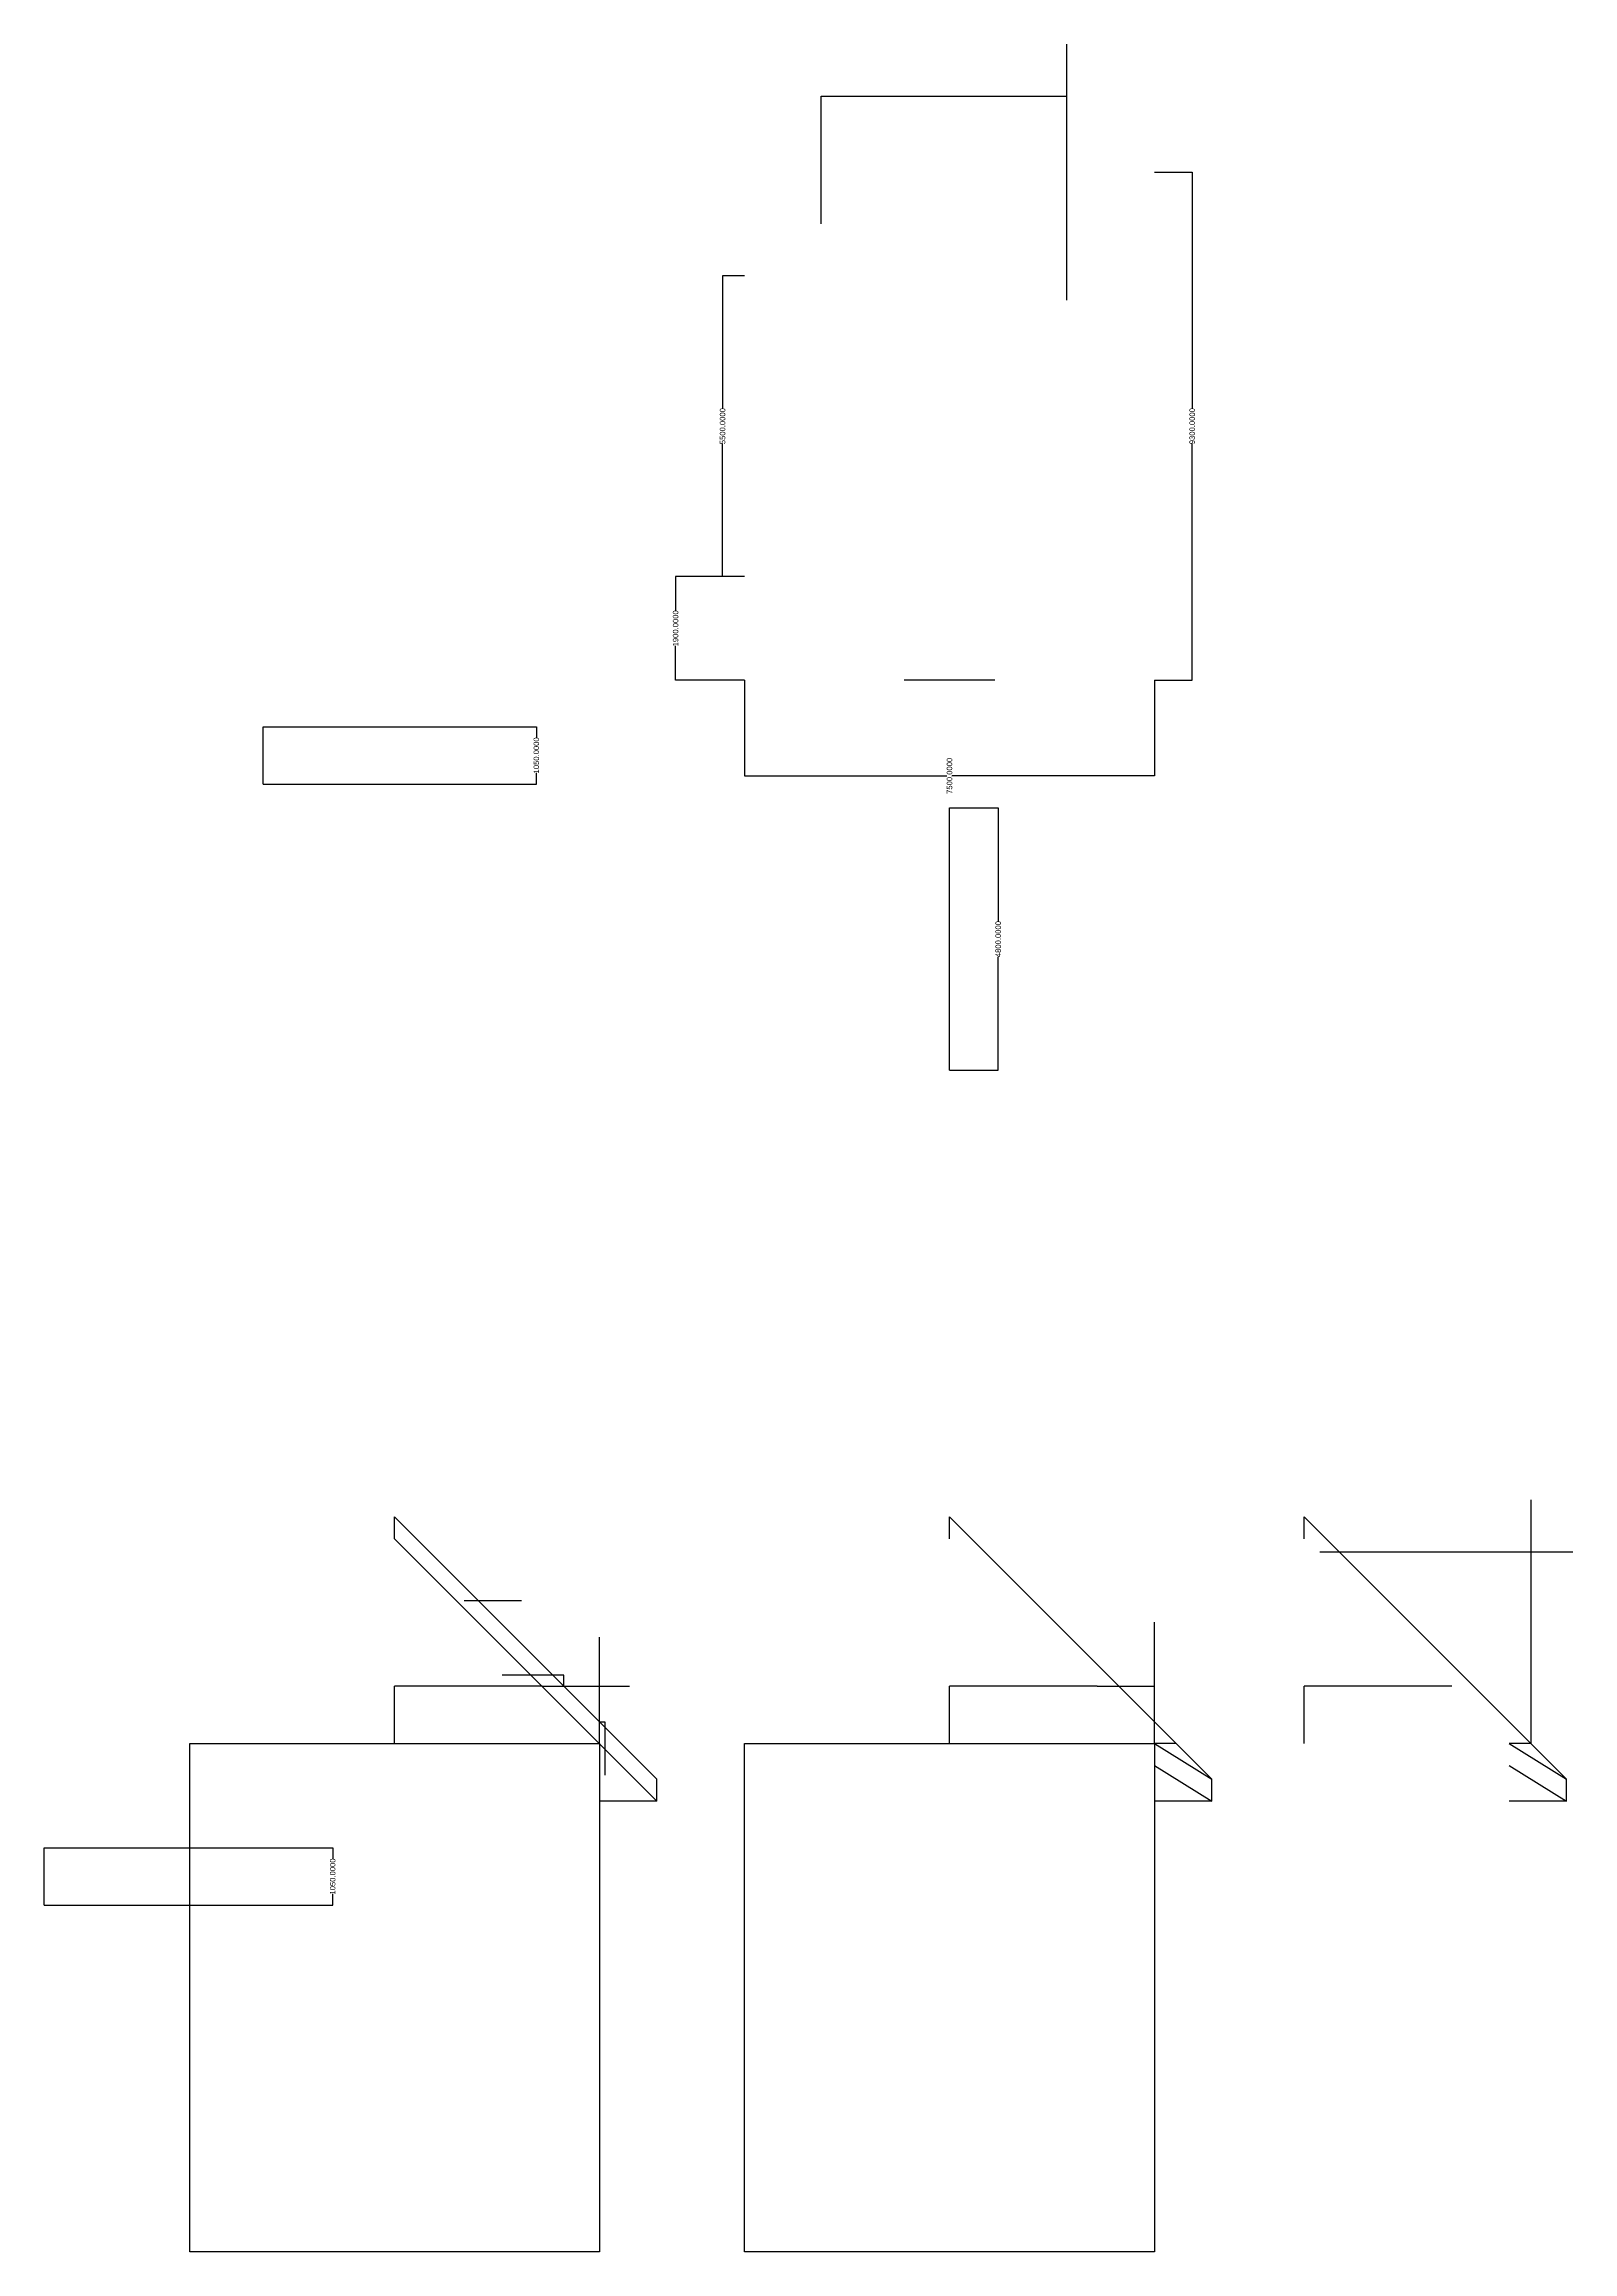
# Model space of a CAD drawing. Header units: inches. Extents: x -3325649 to -3244416, y 545985 to 644263.
# Drawn here: x -3272397 to -3244416, y 545985 to 586384 of the extents above; entities that cross this region are included whole.
import ezdxf

# ---------------------------------------------------------------- set-up
doc = ezdxf.new("R2010")
doc.units = ezdxf.units.IN
doc.header["$MEASUREMENT"] = 0
doc.styles.add('Annotative', font='arial.ttf', dxfattribs={"height": 100})
doc.dimstyles.get("Standard").update_dxf_attribs({"dimtxt": 100, "dimasz": 0.18, "dimexe": 0.18, "dimexo": 0.0625, "dimgap": 0.09, "dimtad": 0, "dimtih": 1, "dimtoh": 1, "dimdec": 4, "dimzin": 0, "dimdsep": 46, "dimtxsty": 'Annotative', "dimcen": 0.09, "dimadec": 0, "dimazin": 0, "dimtfac": 1, "dimtdec": 4, "dimtofl": 0, "dimtmove": 0, "dimatfit": 3, "dimfxl": 1, "dimtolj": 1, "dimtzin": 0, "dimarcsym": 0})

# ---------------------------------------------------------------- blocks, each defined once
blk = doc.blocks.new('*D3')
at = {"color": 0, "lineweight": -2, "transparency": 16777216}
for p, q in [((-3252074.983943939, 584043.552770025), (-3251382.82, 584043.552770025)), ((-3251383, 584043.3727700249), (-3251383, 579717.5854712528)), ((-3251383, 574743.732770025), (-3251383, 579069.5200687972)), ((-3252074.983943939, 574743.552770025), (-3251382.82, 574743.552770025))]:
    blk.add_line(p, q, dxfattribs=at)
at = {"color": 0, "transparency": 16777216}
for points in [[(-3251383.03, 584043.3727700249), (-3251382.97, 584043.3727700249), (-3251383, 584043.552770025)], [(-3251383.03, 574743.732770025), (-3251382.97, 574743.732770025), (-3251383, 574743.552770025)]]:
    blk.add_solid(points, dxfattribs=at)
at = {"layer": 'Defpoints', "color": 0, "transparency": 16777216}
for p in [(-3252075.046443939, 584043.552770025, 1100), (-3252075.046443939, 574743.552770025, 1100), (-3251383, 574743.552770025)]:
    blk.add_point(p, dxfattribs=at)
at = {"color": 0, "transparency": 16777216, "insert": (-3251383, 579393.5527700251), "char_height": 100, "attachment_point": 5, "rotation": 90.00000000000001, "style": 'Annotative'}
blk.add_mtext('\\A1;9300.0000', dxfattribs=at)
blk = doc.blocks.new('*D4')
at = {"color": 0, "lineweight": -2, "transparency": 16777216}
for p, q in [((-3259575.04644394, 574743.4902700261), (-3259575.04644394, 572993.8200000019)), ((-3252075.04644394, 574743.4902700261), (-3252075.04644394, 572993.8200000019)), ((-3259574.86644394, 572994.000000002), (-3255876.193742712, 572994.000000002)), ((-3252075.22644394, 572994.000000002), (-3255773.899145168, 572994.000000002))]:
    blk.add_line(p, q, dxfattribs=at)
at = {"color": 0, "transparency": 16777216}
for points in [[(-3259574.86644394, 572993.970000002), (-3259574.86644394, 572994.030000002), (-3259575.04644394, 572994.000000002)], [(-3252075.22644394, 572993.970000002), (-3252075.22644394, 572994.030000002), (-3252075.04644394, 572994.000000002)]]:
    blk.add_solid(points, dxfattribs=at)
at = {"layer": 'Defpoints', "color": 0, "transparency": 16777216}
for p in [(-3259575.046443941, 574743.5527700252, 50), (-3252075.046443941, 574743.5527700252, 50), (-3259575.046443941, 572994.000000001)]:
    blk.add_point(p, dxfattribs=at)
at = {"color": 0, "transparency": 16777216, "insert": (-3255825.04644394, 572994.000000002), "char_height": 100, "attachment_point": 5, "rotation": 90.00000000000001, "style": 'Annotative'}
blk.add_mtext('\\A1;7500.0000', dxfattribs=at)
blk = doc.blocks.new('*D5')
at = {"color": 0, "lineweight": -2, "transparency": 16777216}
for p, q in [((-3255824.983943939, 572406.8583493518), (-3254933.82, 572406.8583493518)), ((-3254934, 572406.6783493517), (-3254934, 570332.9033288879)), ((-3254934, 567607.0383493515), (-3254934, 569680.8133698155)), ((-3255824.983943939, 567606.8583493514), (-3254933.82, 567606.8583493514))]:
    blk.add_line(p, q, dxfattribs=at)
at = {"color": 0, "transparency": 16777216}
for points in [[(-3254934.03, 572406.6783493517), (-3254933.97, 572406.6783493517), (-3254934, 572406.8583493518)], [(-3254934.03, 567607.0383493515), (-3254933.97, 567607.0383493515), (-3254934, 567606.8583493514)]]:
    blk.add_solid(points, dxfattribs=at)
at = {"layer": 'Defpoints', "color": 0, "transparency": 16777216}
for p in [(-3255825.046443939, 572406.8583493518, 2150), (-3254934, 572406.8583493518), (-3255825.046443939, 567606.8583493514, 2149.999999999767)]:
    blk.add_point(p, dxfattribs=at)
at = {"color": 0, "transparency": 16777216, "insert": (-3254934, 570006.8583493518), "char_height": 100, "attachment_point": 5, "rotation": 90.00000000000001, "style": 'Annotative'}
blk.add_mtext('\\A1;4800.0000', dxfattribs=at)
blk = doc.blocks.new('*D9')
at = {"color": 0, "lineweight": -2, "transparency": 16777216}
for p, q in [((-3272396.576831818, 553377.6583100744), (-3267114.866443939, 553377.6583100744)), ((-3267115.046443939, 553377.4783100743), (-3267115.046443939, 553171.9843264454)), ((-3272396.576831818, 552327.6583100744), (-3267114.866443939, 552327.6583100744)), ((-3267115.046443939, 552327.8383100744), (-3267115.046443939, 552533.3322937033))]:
    blk.add_line(p, q, dxfattribs=at)
at = {"color": 0, "transparency": 16777216}
for points in [[(-3267115.076443939, 553377.4783100743), (-3267115.016443939, 553377.4783100743), (-3267115.046443939, 553377.6583100744)], [(-3267115.076443939, 552327.8383100744), (-3267115.016443939, 552327.8383100744), (-3267115.046443939, 552327.6583100744)]]:
    blk.add_solid(points, dxfattribs=at)
at = {"layer": 'Defpoints', "color": 0, "transparency": 16777216}
for p in [(-3272396.639331818, 553377.6583100744, 3550), (-3267115.046443939, 553377.6583100744), (-3272396.639331818, 552327.6583100744, 3550)]:
    blk.add_point(p, dxfattribs=at)
at = {"color": 0, "transparency": 16777216, "insert": (-3267115.046443939, 552852.6583100745), "char_height": 100, "attachment_point": 5, "rotation": 90.00000000000001, "style": 'Annotative'}
blk.add_mtext('\\A1;1050.0000', dxfattribs=at)
blk = doc.blocks.new('*D10')
at = {"color": 0, "lineweight": -2, "transparency": 16777216}
for p, q in [((-3268389.530387878, 573893.6055400494), (-3263387.32, 573893.6055400494)), ((-3263387.5, 573893.4255400493), (-3263387.5, 573687.9315564204)), ((-3263387.5, 572843.7855400494), (-3263387.5, 573049.2795236784)), ((-3268389.530387878, 572843.6055400494), (-3263387.32, 572843.6055400494))]:
    blk.add_line(p, q, dxfattribs=at)
at = {"color": 0, "transparency": 16777216}
for points in [[(-3263387.53, 573893.4255400493), (-3263387.47, 573893.4255400493), (-3263387.5, 573893.6055400494)], [(-3263387.53, 572843.7855400494), (-3263387.47, 572843.7855400494), (-3263387.5, 572843.6055400494)]]:
    blk.add_solid(points, dxfattribs=at)
at = {"layer": 'Defpoints', "color": 0, "transparency": 16777216}
for p in [(-3268389.592887878, 573893.6055400494, 3550), (-3263387.5, 573893.6055400494), (-3268389.592887878, 572843.6055400494, 3550)]:
    blk.add_point(p, dxfattribs=at)
at = {"color": 0, "transparency": 16777216, "insert": (-3263387.5, 573368.6055400495), "char_height": 100, "attachment_point": 5, "rotation": 90.00000000000001, "style": 'Annotative'}
blk.add_mtext('\\A1;1050.0000', dxfattribs=at)
blk = doc.blocks.new('*D11')
at = {"color": 0, "lineweight": -2, "transparency": 16777216}
for p, q in [((-3259575.108943939, 582143.552770025), (-3259979.18, 582143.552770025)), ((-3259979, 582143.3727700249), (-3259979, 579717.5854712528)), ((-3259979, 576643.732770025), (-3259979, 579069.5200687972)), ((-3259575.108943939, 576643.552770025), (-3259979.18, 576643.552770025))]:
    blk.add_line(p, q, dxfattribs=at)
at = {"color": 0, "transparency": 16777216}
for points in [[(-3259979.03, 582143.3727700249), (-3259978.97, 582143.3727700249), (-3259979, 582143.552770025)], [(-3259979.03, 576643.732770025), (-3259978.97, 576643.732770025), (-3259979, 576643.552770025)]]:
    blk.add_solid(points, dxfattribs=at)
at = {"layer": 'Defpoints', "color": 0, "transparency": 16777216}
for p in [(-3259575.046443939, 582143.552770025, 2700), (-3259979, 576643.552770025), (-3259575.046443939, 576643.552770025, 2700)]:
    blk.add_point(p, dxfattribs=at)
at = {"color": 0, "transparency": 16777216, "insert": (-3259979, 579393.5527700251), "char_height": 100, "attachment_point": 5, "rotation": 90.00000000000001, "style": 'Annotative'}
blk.add_mtext('\\A1;5500.0000', dxfattribs=at)
blk = doc.blocks.new('*D12')
at = {"color": 0, "lineweight": -2, "transparency": 16777216}
for p, q in [((-3259575.108943939, 576643.552770025), (-3260838.68, 576643.552770025)), ((-3260838.5, 576643.3727700249), (-3260838.5, 576012.878786396)), ((-3260838.5, 574743.732770025), (-3260838.5, 575374.226753654)), ((-3259575.108943939, 574743.552770025), (-3260838.68, 574743.552770025))]:
    blk.add_line(p, q, dxfattribs=at)
at = {"color": 0, "transparency": 16777216}
for points in [[(-3260838.53, 576643.3727700249), (-3260838.47, 576643.3727700249), (-3260838.5, 576643.552770025)], [(-3260838.53, 574743.732770025), (-3260838.47, 574743.732770025), (-3260838.5, 574743.552770025)]]:
    blk.add_solid(points, dxfattribs=at)
at = {"layer": 'Defpoints', "color": 0, "transparency": 16777216}
for p in [(-3259575.046443939, 576643.552770025, 1100), (-3260838.5, 574743.552770025), (-3259575.046443939, 574743.552770025, 1100)]:
    blk.add_point(p, dxfattribs=at)
at = {"color": 0, "transparency": 16777216, "insert": (-3260838.5, 575693.5527700251), "char_height": 100, "attachment_point": 5, "rotation": 90.00000000000001, "style": 'Annotative'}
blk.add_mtext('\\A1;1900.0000', dxfattribs=at)

msp = doc.modelspace()

# ---------------------------------------------------------------- linework, layer by layer
for p, q in [((-3253675.046443939, 581698.552770025, 2400), (-3253675.046443939, 586383.906272447, 2400)), ((-3258175.046443939, 585430.0527699438, 2200.000000000233), (-3253675.046443939, 585430.0527699436, 2400.000000000007)), ((-3245182.04644394, 555284.5000000003, -250.0000000000015), (-3245182.04644394, 559745.1518533662, -250.0000000000015)), ((-3261182.04644394, 554634.4999999999, -250.0000000000015), (-3265982.046443939, 559434.4999999998, -250.0000000000012)), ((-3265982.046443939, 559034.4999999998, -250.0000000000013), (-3265982.046443939, 559434.4999999998, -250.0000000000012)), ((-3251025.04644394, 554634.4999999999, -250.0000000000015), (-3255825.046443939, 559434.4999999998, -250.0000000000012)), ((-3255825.046443939, 559034.4999999998, -250.0000000000013), (-3255825.046443939, 559434.4999999998, -250.0000000000012)), ((-3244532.04644394, 554634.4999999999, -250.0000000000015), (-3249332.046443939, 559434.4999999998, -250.0000000000012)), ((-3249332.046443939, 559034.4999999998, -250.0000000000013), (-3249332.046443939, 559434.4999999998, -250.0000000000012)), ((-3245182.04644394, 555284.5000000006, -250.0000000000015), (-3245182.04644394, 559416.5, -250.0000000000015)), ((-3261182.046443939, 554234.4999999999, -250.0000000000016), (-3265982.046443939, 559034.4999999998, -250.0000000000013)), ((-3249046, 558791.5), (-3244416, 558791.5)), ((-3262232.046443939, 555284.5000000006, -250.0000000000015), (-3262232.046443939, 557233.1802434527, -250.0000000000015)), ((-3252075.046443939, 555284.5000000006, -250.0000000000015), (-3252075.046443939, 557507, -250.0000000000015)), ((-3265982.046443939, 555284.5000000002, -250.0000000000015), (-3265982.046443939, 556334.5000000002, -250.0000000000014)), ((-3263282.04644394, 556334.5000000002, -250.0000000000014), (-3265982.046443939, 556334.5000000002, -250.0000000000014)), ((-3262882.04644394, 556534.5000000002, -250.0000000000014), (-3264014.178741104, 556534.5000000002, -250.0000000000014)), ((-3263282.04644394, 556334.5000000002, -250.0000000000014), (-3261680.678741165, 556334.5000000002, -250.0000000000014)), ((-3262882.04644394, 556334.5000000002, -250.0000000000014), (-3262882.04644394, 556534.5000000002, -250.0000000000014)), ((-3255825.046443939, 555284.5000000002, -250.0000000000015), (-3255825.046443939, 556334.5000000002, -250.0000000000014)), ((-3253125.04644394, 556334.5000000002, -250.0000000000014), (-3255825.046443939, 556334.5000000002, -250.0000000000014)), ((-3253125.04644394, 556334.5000000002, -250.0000000000014), (-3252075.046443939, 556334.5000000002, -250.0000000000014)), ((-3249332.046443939, 555284.5000000002, -250.0000000000015), (-3249332.046443939, 556334.5000000002, -250.0000000000014)), ((-3246632.04644394, 556334.5000000002, -250.0000000000014), (-3249332.046443939, 556334.5000000002, -250.0000000000014)), ((-3262232.046443939, 555684.4999999995, -250.0000000000015), (-3262132.046443939, 555684.4999999995, -250.0000000000015)), ((-3262132.046443939, 555684.4999999995, -250.0000000000015), (-3262132.046443939, 554706.1802434878, -250.0000000000015)), ((-3269732.046443939, 545984.5000000006, -250.000000000002), (-3269732.046443939, 555284.5000000006, -250.0000000000015)), ((-3269732.046443939, 555284.5000000006, -250.0000000000015), (-3262232.046443939, 555284.4999999999, -250.0000000000015)), ((-3262232.046443939, 555284.5000000006, -250.0000000000015), (-3262232.046443939, 545984.5000000006, -250.000000000002)), ((-3259575.046443939, 545984.5000000006, -250.000000000002), (-3259575.046443939, 555284.5000000006, -250.0000000000015)), ((-3259575.046443939, 555284.5000000006, -250.0000000000015), (-3252075.046443939, 555284.4999999999, -250.0000000000015)), ((-3252075.046443939, 555284.5000000006, -250.0000000000015), (-3252075.046443939, 545984.5000000006, -250.000000000002)), ((-3251675.04644394, 555284.5000000006, -250.0000000000015), (-3252075.046443939, 555284.4999999999, -250.0000000000015)), ((-3252075.046443939, 555284.5000000006, -250.0000000000015), (-3251025.046443939, 554634.4999999998, -250.0000000000015)), ((-3245182.04644394, 555284.5000000006, -250.0000000000015), (-3245582.046443939, 555284.4999999999, -250.0000000000015)), ((-3245582.046443939, 555284.5000000006, -250.0000000000015), (-3244532.046443939, 554634.4999999998, -250.0000000000015)), ((-3252075.046443939, 554884.5000000007, -250.0000000000015), (-3251025.046443939, 554234.4999999999, -250.0000000000015)), ((-3245582.046443939, 554884.5000000007, -250.0000000000015), (-3244532.046443939, 554234.4999999999, -250.0000000000015)), ((-3261182.046443939, 554234.4999999998, -250.0000000000015), (-3261182.046443939, 554634.4999999998, -250.0000000000015)), ((-3251025.046443939, 554234.4999999998, -250.0000000000015), (-3251025.046443939, 554634.4999999998, -250.0000000000015)), ((-3244532.046443939, 554234.4999999998, -250.0000000000015), (-3244532.046443939, 554634.4999999998, -250.0000000000015)), ((-3261182.046443939, 554234.4999999999, -250.0000000000015), (-3262232.046443939, 554234.4999999999, -250.0000000000015)), ((-3251025.046443939, 554234.4999999999, -250.0000000000015), (-3252075.046443939, 554234.4999999999, -250.0000000000015)), ((-3244532.046443939, 554234.4999999999, -250.0000000000015), (-3245582.046443939, 554234.4999999999, -250.0000000000015)), ((-3262232.046443939, 545984.5000000006, -250.000000000002), (-3269732.046443939, 545984.5000000006, -250.000000000002)), ((-3252075.046443939, 545984.5000000006, -250.000000000002), (-3259575.046443939, 545984.5000000006, -250.000000000002))]:
    msp.add_line(p, q)
at = {"extrusion": (-0.7071067811865476, 4.329780281177245e-17, 0.7071067811865476)}
msp.add_line((-3258175.046443939, 583093.552770025, 2200.000000000233), (-3258175.046443939, 585430.0527699438, 2200.000000000233), dxfattribs=at)
at = {"extrusion": (-1.499759782661858e-32, -1, -1.232595164407831e-32)}
msp.add_line((-3254995.046443939, 574743.552770025, 1100), (-3256655.046443939, 574743.552770025, 1100), dxfattribs=at)
at = {"extrusion": (-1, -2.449293598294706e-16, 5.343292365080533e-33)}
msp.add_line((-3268389.592887878, 572843.6055400494, 3550), (-3268389.592887878, 573893.6055400494, 3550), dxfattribs=at)
at = {"extrusion": (0, -1.224646799147353e-16, -1)}
msp.add_line((-3255825.046443939, 567606.8583493514, 2149.999999999767), (-3255825.046443939, 572406.8583493518, 2150), dxfattribs=at)
at = {"extrusion": (-6.123233995736772e-17, -1, -2.061206989952669e-16)}
msp.add_line((-3264707.092887878, 557902.60554005, 3275), (-3263657.092887878, 557902.60554005, 3275), dxfattribs=at)
at = {"extrusion": (9.654305461538037e-33, -1.224646799147353e-16, -1)}
msp.add_line((-3272396.639331818, 552327.6583100744, 6250), (-3272396.639331818, 553377.6583100744, 6250), dxfattribs=at)

# ---------------------------------------------------------------- dimensions: what is measured, and where the dimension line sits
for base, p1, p2, angle, picture, middle in [((-3251383, 574743.552770025), (-3252075.046443939, 584043.552770025, 1100), (-3252075.046443939, 574743.552770025, 1100), 89.99999999999999, '*D3', (-3251383, 579393.552770025)), ((-3259979, 576643.552770025), (-3259575.046443939, 582143.552770025, 2700), (-3259575.046443939, 576643.552770025, 2700), 89.99999999999999, '*D11', (-3259979, 579393.552770025)), ((-3260838.5, 574743.552770025), (-3259575.046443939, 576643.552770025, 1100), (-3259575.046443939, 574743.552770025, 1100), 89.99999999999999, '*D12', (-3260838.5, 575693.552770025)), ((-3259575.046443941, 572994.000000001), (-3252075.046443939, 574743.552770025, 50), (-3259575.046443939, 574743.552770025, 50), 180, '*D4', (-3255825.04644394, 572994.0000000019)), ((-3263387.5, 573893.6055400494), (-3268389.592887878, 572843.6055400494, 3550), (-3268389.592887878, 573893.6055400494, 3550), 89.99999999999999, '*D10', (-3263387.5, 573368.6055400494)), ((-3254934, 572406.8583493518), (-3255825.046443939, 567606.8583493514, 2149.999999999767), (-3255825.046443939, 572406.8583493518, 2150), 89.99999999999999, '*D5', (-3254934, 570006.8583493517)), ((-3267115.046443939, 553377.6583100744, 2700), (-3272396.639331818, 552327.6583100744, 6250), (-3272396.639331818, 553377.6583100744, 6250), 90, '*D9', (-3267115.046443939, 552852.6583100744, 2700))]:
    dim = msp.add_linear_dim(base=base, p1=p1, p2=p2, angle=angle, dimstyle='Standard')
    dim.commit()
    dim.dimension.update_dxf_attribs({"geometry": picture, "text_midpoint": middle})

doc.saveas('drawing.dxf')
